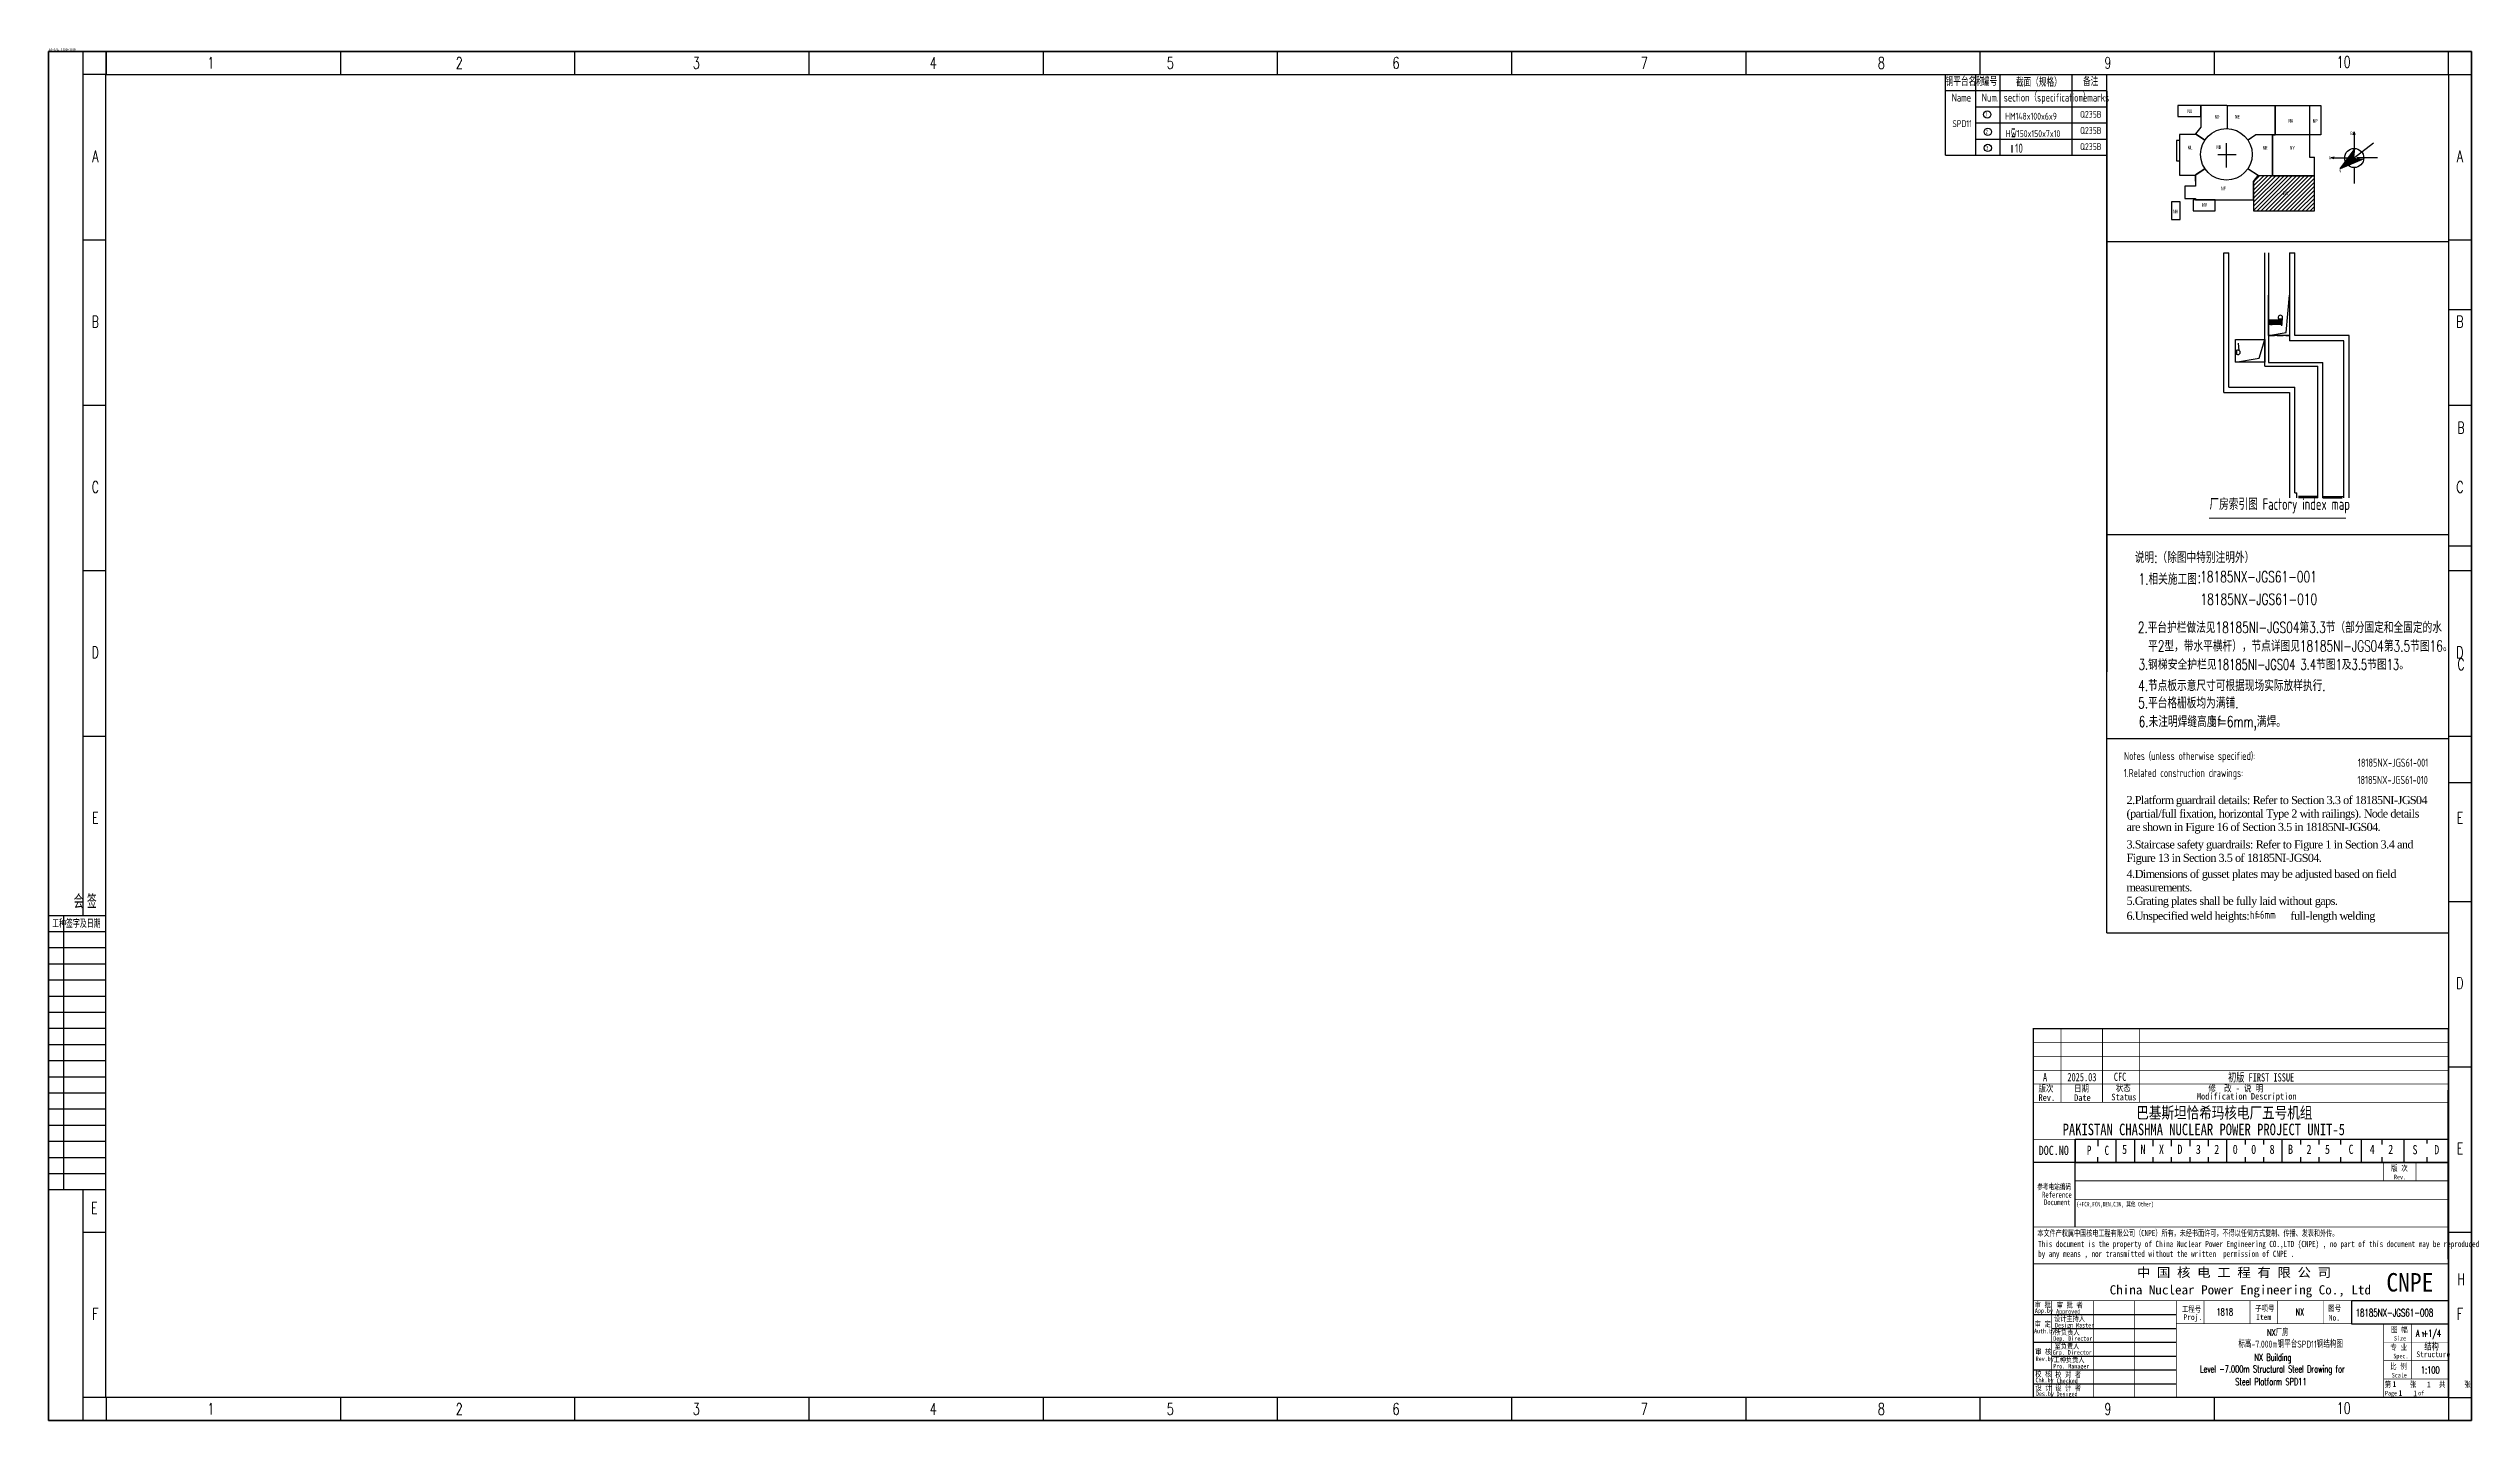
# Model space of a CAD drawing. Extents: x -110916 to 14423, y -159679 to 774005.
# Drawn here: x -103666 to 1436, y 59172 to 118702 of the extents above; entities that cross this region are included whole.
import ezdxf
from ezdxf.enums import TextEntityAlignment as Align

# ---------------------------------------------------------------- set-up
doc = ezdxf.new("R2010")
doc.units = 0
for name, pattern in [('ACAD_ISO02W100', [15, 12, -3]), ('CENTER', [2, 1.25, -0.25, 0.25, -0.25]), ('CONTINOUS', [0]), ('DASHED', [0.75, 0.5, -0.25])]:
    doc.linetypes.add(name, pattern=pattern)
doc.layers.get('0').update_dxf_attribs({"linetype": 'CONTINUOUS'})
for name, color, linetype in [('1', 1, 'CONTINUOUS'), ('C77(文本)', 3, 'CONTINUOUS'), ('DEN202303', 1, 'CONTINUOUS'), ('NUM', 7, 'CONTINUOUS'), ('PDIM', 3, 'CONTINUOUS'), ('PUB_TEXT', 7, 'CONTINUOUS'), ('TEXT', 7, 'CONTINUOUS'), ('TK', 7, 'CONTINUOUS'), ('下层墙体', 2, 'ACAD_ISO02W100'), ('图框', 4, 'CONTINOUS'), ('土建', 4, 'CONTINUOUS'), ('墙柱标注', 220, 'CONTINUOUS'), ('房间号', 7, 'CONTINUOUS'), ('指北针', 3, 'CONTINUOUS'), ('标注', 3, 'CONTINUOUS'), ('河北布置D3 DX条件-2020.11.16', 6, 'CONTINUOUS'), ('郑州布置', 3, 'CONTINUOUS')]:
    doc.layers.add(name, color=color, linetype=linetype)
doc.layers.add('_TSZ_PLOT_MARK', color=1, linetype='CONTINUOUS', plot=False)
doc.styles.add('0902', font='tssdeng.shx', dxfattribs={"width": 0.7, "bigfont": 'tssdchn.shx'})
doc.styles.add('1', font='ROMANS', dxfattribs={"width": 0.7, "bigfont": 'HZTXT'})
doc.styles.add('_TSZ_PLOT_MARK', font='tssdeng.shx', dxfattribs={"width": 0.7, "bigfont": 'tssdchn.shx'})
doc.styles.add('bine', font='binee.shx', dxfattribs={"width": 0.7, "bigfont": 'binec.shx'})
doc.styles.add('CHINESE-3', font='romand.shx', dxfattribs={"width": 0.8, "bigfont": 'ochinese.shx'})
doc.styles.add('HZ', font='TXT.shx', dxfattribs={"width": 0.7, "bigfont": 'hz.shx'})
doc.styles.add('RH', font='romans.shx', dxfattribs={"width": 0.7, "bigfont": 'hz.shx'})
doc.styles.add('ROMAND', font='romand.shx', dxfattribs={"width": 0.7, "bigfont": 'ochinese.shx'})
doc.styles.add('S1', font='tssdeng.shx', dxfattribs={"width": 0.7, "bigfont": 'tssdchn.shx'})
doc.styles.add('style name1', font='romans.shx', dxfattribs={"width": 0.7, "bigfont": 'hz.shx'})
doc.styles.add('TSSD_DIMENSION', font='tssdeng.shx', dxfattribs={"width": 0.7, "bigfont": 'Hztxt.shx'})
doc.styles.add('TSSD_Rein', font='Tssdeng.shx', dxfattribs={"width": 0.7, "bigfont": 'hztxt.shx'})
doc.styles.add('宋体', font='', dxfattribs={"width": 0.7})
doc.styles.add('汉字', font='STFANGSO.TTF', dxfattribs={"width": 0.8, "height": 4})
doc.styles.get('宋体').set_extended_font_data('SimSun')

msp = doc.modelspace()

# ---------------------------------------------------------------- texts
at = {"ltscale": 99, "style": 'TSSD_Rein', "width": 0.7}
for s, p in [('钢平台名称', (-21373, 117079)), ('编号', (-19796, 117079)), ('截面（规格）', (-18325, 117048)), ('备注', (-15416, 117079))]:
    msp.add_text(s, height=350, dxfattribs=at).set_placement(p)
at = {"style": '0902', "width": 0.7}
for s, p in [('1', (-19564, 115931)), ('2', (-19539, 115179)), ('3', (-19517, 114476))]:
    msp.add_text(s, height=180, dxfattribs=at).set_placement(p, align=Align.TOP_RIGHT)
for s, p in [('HM148x100x6x9', (-18792, 115612)), ('Q235B', (-15546, 115694)), ('SPD11', (-21082, 115289)), ('HW150x150x7x10', (-18768, 114860)), ('Q235B', (-15546, 114994)), ('Q235B', (-15546, 114294))]:
    msp.add_text(s, height=300, dxfattribs=at).set_placement(p)
at = {"color": 0, "style": 'HZ', "width": 0.7}
for s, p in [('B', (821, 101997)), ('C', (821, 91735)), ('H', (821, 65053))]:
    msp.add_text(s, height=500, dxfattribs=at).set_placement(p)
at = {"color": 4, "linetype": 'Continuous', "style": '宋体', "width": 0.8}
for s, p in [('巴基斯坦恰希玛核电厂五号机组', (-13106, 72279)), ('PAKISTAN CHASHMA NUCLEAR POWER PROJECT UNIT-5', (-16301, 71553))]:
    msp.add_text(s, height=500, dxfattribs=at).set_placement(p)
for s, p in [('5', (-13723, 70619)), ('N', (-12923, 70619)), ('X', (-12123, 70619)), ('D', (-11323, 70619)), ('3', (-10523, 70619)), ('2', (-9723, 70619)), ('0', (-8923, 70619)), ('B', (-6523, 70619)), ('2', (-5723, 70619)), ('5', (-4923, 70619)), ('C', (-3898, 70619)), ('4', (-2978, 70619)), ('2', (-2178, 70619)), ('S', (-1126, 70602)), ('D', (-183, 70602))]:
    msp.add_text(s, height=400, dxfattribs=at).set_placement(p, align=Align.BOTTOM_LEFT)
at = {"color": 2, "linetype": 'Continuous', "style": '宋体', "width": 0.8}
for s, p in [('0', (-8123, 70619)), ('8', (-7323, 70619))]:
    msp.add_text(s, height=400, dxfattribs=at).set_placement(p, align=Align.BOTTOM_LEFT)
at = {"color": 4, "linetype": 'Continuous', "char_height": 400, "attachment_point": 5, "style": '宋体'}
for s, width, insert in [('P', 577.48, (-15152, 70900)), ('C', 676.01, (-14385, 70893))]:
    msp.add_mtext_dynamic_manual_height_columns(s, width=width, gutter_width=100, heights=[0], dxfattribs=dict(at, insert=insert))
at = {"layer": '1', "color": 4}
for s, height, style, width, p in [('版次', 288, '汉字', 0.8, (-17347, 73438)), ('A', 360, '宋体', 0.7, (-17154, 73885)), ('2025.03', 360, '宋体', 0.7, (-16094, 73893)), ('日期 ', 288, '汉字', 0.8, (-15802, 73438)), ('CFC', 360, '宋体', 0.7, (-14079, 73906)), ('状态', 288, '汉字', 0.8, (-13994, 73459)), ('修  改 - 说 明', 288, '汉字', 0.8, (-9977, 73444)), ('初版 FIRST ISSUE', 360, '宋体', 0.7, (-9122, 73881)), ('Rev.', 288, '汉字', 0.8, (-17347, 73042)), ('Date', 288, '汉字', 0.8, (-15802, 73036)), ('Status', 288, '汉字', 0.8, (-14186, 73063)), ('Modification Description', 288, '汉字', 0.8, (-10478, 73100)), ('DOC.NO', 400, '宋体', 0.8, (-17338, 70693)), ('版 次', 250, '汉字', 0.8, (-2053, 69999)), ('Rev.', 200, '汉字', 0.8, (-1927, 69639)), ('审 批', 240, '汉字', 0.8, (-17508, 64074)), ('审 批 者', 240, '汉字', 0.8, (-16551, 64066)), ('Auth.by', 200, '汉字', 0.8, (-17540, 62956)), ('App.by', 200, '汉字', 0.8, (-17506, 63840)), ('审 定', 240, '汉字', 0.8, (-17512, 63244)), ('设计主持人', 240, '汉字', 0.8, (-16674, 63476)), ('所负责人', 240, '汉字', 0.8, (-16641, 62889)), ('Design Master', 200, '汉字', 0.8, (-16630, 63208)), ('Approved', 200, '汉字', 0.8, (-16583, 63806)), ('Proj.', 250, '汉字', 0.8, (-11062, 63533)), ('Item', 250, '汉字', 0.8, (-7905, 63536)), ('No.', 250, '汉字', 0.8, (-4758, 63508)), ('图 幅', 250, '汉字', 0.8, (-2053, 62999)), ('审 核', 240, '汉字', 0.8, (-17489, 62038)), ('Grp. Director', 200, '汉字', 0.8, (-16730, 62030)), ('Dep. Director', 200, '汉字', 0.8, (-16710, 62632)), ('室负责人', 240, '汉字', 0.8, (-16652, 62286)), ('专 业', 250, '汉字', 0.8, (-2081, 62230)), ('Spec.', 200, '汉字', 0.8, (-1955, 61870)), ('Size', 200, '汉字', 0.8, (-1927, 62639)), ('Structure', 250, '汉字', 0.8, (-958, 61922)), ('校 核', 240, '汉字', 0.8, (-17487, 61075)), ('Chk.by', 200, '汉字', 0.8, (-17478, 60830)), ('Rev.by', 200, '汉字', 0.8, (-17471, 61750)), ('Pro. Manager', 200, '汉字', 0.8, (-16710, 61431)), ('工种负责人', 240, '汉字', 0.8, (-16696, 61696)), ('校 对 者', 240, '汉字', 0.8, (-16620, 61051)), ('Checked', 200, '汉字', 0.8, (-16563, 60794)), ('比 例', 250, '汉字', 0.8, (-2094, 61401)), ('Scale', 200, '汉字', 0.8, (-2025, 61041)), ('设 计', 240, '汉字', 0.8, (-17479, 60481)), ('Des.by', 200, '汉字', 0.8, (-17463, 60236)), ('设 计 者', 240, '汉字', 0.8, (-16620, 60466)), ('Desiged', 200, '汉字', 0.8, (-16567, 60224)), ('第     张      共     张', 250, '汉字', 0.8, (-2334, 60617)), ('Page       of  ', 200, '汉字', 0.8, (-2318, 60261)), ('1', 250, '汉字', 0.8, (-1993, 60627)), ('1', 250, '汉字', 0.8, (-1732, 60238)), ('1', 250, '汉字', 0.8, (-1095, 60228)), ('1', 250, '汉字', 0.8, (-499, 60613))]:
    msp.add_text(s, height=height, dxfattribs=dict(at, style=style, width=width)).set_placement(p)
at = {"layer": '1', "color": 4, "ltscale": 0.8}
for s, height, style, width, p in [('参考电站编码', 250, '宋体', 0.7, (-17403, 69193)), ('Reference', 250, '宋体', 0.7, (-17192, 68847)), ('Document', 250, '宋体', 0.7, (-17108, 68518)), ('(+FCR,FCN,DEN,CIN, 其他 Other)', 200, '宋体', 0.7, (-15706, 68461)), ('本文件产权属中国核电工程有限公司（CNPE）所有，未经书面许可，不得以任何方式复制、传播、发表和外传。', 270, '宋体', 0.7, (-17395, 67172)), ('This document is the property of China Nuclear Power Engineering CO.,LTD (CNPE) , no part of this document may be reproduced ', 270, '宋体', 0.7, (-17364, 66698)), ('by any means , nor transmitted without the written  permission of CNPE .', 270, '宋体', 0.7, (-17364, 66274)), ('工程号', 250, '汉字', 0.8, (-11130, 63884)), ('子项号', 250, '汉字', 0.8, (-7951, 63916)), ('图号', 250, '汉字', 0.8, (-4780, 63923))]:
    msp.add_text(s, height=height, dxfattribs=dict(at, style=style, width=width)).set_placement(p)
at = {"layer": '1', "color": 4, "style": '宋体'}
for s, width, p, p2 in [('中 国 核 电 工 程 有 限 公 司', 1.015354, (-13080, 65399), (-4658, 65399)), ('China Nuclear Power Engineering Co., Ltd', 0.990448, (-14259, 64644), (-2927, 64644))]:
    msp.add_text(s, height=400, dxfattribs=dict(at, width=width)).set_placement(p, p2, align=Align.FIT)
at = {"layer": '_TSZ_PLOT_MARK', "style": '_TSZ_PLOT_MARK'}
msp.add_text('A1+1/4_1:100-1818', height=100, dxfattribs=at).set_placement((-103664, 118572), align=Align.BOTTOM_LEFT)
msp.add_text('A1+1/4_1:100-1818', height=100, dxfattribs=at).set_placement((-103664, 118572), align=Align.BOTTOM_LEFT)
at = {"layer": 'C77(文本)', "style": 'TSSD_Rein', "width": 0.7}
for s, p in [('Name', (-21114, 116397)), ('Num.', (-19808, 116397)), ('section（specification）', (-18853, 116397)), ('remarks', (-15578, 116397)), ('1.Related construction drawings:  ', (-13645, 87094)), (' Notes (unless otherwise specified):   ', (-13808, 87834)), ('18185NX-JGS61-001', (-3494, 87539)), ('18185NX-JGS61-010', (-3512, 86790)), ('h%%142f', (-8170, 80934)), ('=6mm', (-7914, 80942, 0))]:
    msp.add_text(s, height=350, dxfattribs=at).set_placement(p)
at = {"layer": 'C77(文本)', "color": 7, "linetype": 'Continuous'}
for s, height, style, width, p in [('10', 400, 'S1', 0.75, (-18361, 114174)), ('说明:（除图中特别注明外）', 480, '1', 0.7, (-13173, 96379)), ('1.相关施工图：', 480, '1', 0.7, (-13010, 95441)), ('18185NX-JGS61-001', 480, '1', 0.7, (-10334, 95542)), ('18185NX-JGS61-010', 480, '1', 0.7, (-10318, 94564)), ('2.平台护栏做法见18185NI-JGS04第3.3节（部分固定和全固定的水', 480, '1', 0.7, (-13043, 93341)), ('平2型，带水平横杆），节点详图见18185NI-JGS04第3.5节图16。', 480, '1', 0.7, (-12595, 92537)), ('3.钢梯安全护栏见18185NI-JGS04 3.4节图1及3.5节图13。', 450, '1', 0.7, (-13000, 91749, 0)), ('4.节点板示意尺寸可根据现场实际放样执行.', 480, '1', 0.7, (-13030, 90820)), ('5.平台格栅板均为满铺.', 480, '1', 0.7, (-13030, 90068)), ('6.未注明焊缝高度', 480, '1', 0.7, (-13002, 89257, 0)), ('=6mm,满焊。', 480, '1', 0.7, (-9547, 89258, 0))]:
    msp.add_text(s, height=height, dxfattribs=dict(at, style=style, width=width)).set_placement(p)
at = {"layer": 'C77(文本)', "color": 4, "style": 'S1', "width": 0.7}
msp.add_text('厂房索引图 Factory index map', height=498.75, dxfattribs=at).set_placement((-9932, 98533, 0), align=Align.BOTTOM_LEFT)
at = {"layer": 'C77(文本)', "char_height": 350, "attachment_point": 1, "style": 'TSSD_Rein'}
for s, width, insert in [('{\\fTimes New Roman|b0|i0|c0|p18;\\W1;\\T0.9;2.Platform guardrail details: Refer to Section 3.3 of 18185NI-JGS04 (partial/full fixation, horizontal Type 2 with railings). Node details are shown in Figure 16 of Section 3.5 in 18185NI-JGS04.}', 13014.8, (-13529, 86269)), ('\\pt1050;{\\fTimes New Roman|b0|i0|c0|p18;\\W1;\\T0.9;3.Staircase safety guardrails: Refer to Figure 1 in Section 3.4 and Figure 13 in Section 3.5 of 18185NI-JGS04.  }', 13014.8, (-13529, 84344)), ('\\pt1050;{\\fTimes New Roman|b0|i0|c0|p18;\\W1;\\T0.9;4.Dimensions of gusset plates may be adjusted based on field measurements.}', 13014.8, (-13529, 83064)), ('\\pt1050;{\\fTimes New Roman|b0|i0|c0|p18;\\W1;\\T0.9;6.Unspecified weld heights:               full-length welding   }', 13490.1, (-13529, 81247)), ('\\pt1050;{\\fTimes New Roman|b0|i0|c0|p18;\\W1;\\T0.9;5.Grating plates shall be fully laid without gaps.  }', 13014.8, (-13529, 81895))]:
    msp.add_mtext_dynamic_manual_height_columns(s, width=width, gutter_width=5000, heights=[0], dxfattribs=dict(at, insert=insert))
at = {"layer": 'PUB_TEXT', "color": 4, "style": '宋体', "width": 0.891618}
msp.add_text('CNPE', height=800, dxfattribs=at).set_placement((-2258, 64771), (-218, 64771), align=Align.FIT)
at = {"layer": 'TEXT', "style": 'TSSD_Rein', "width": 0.7}
msp.add_text('h%%142f', height=480, dxfattribs=at).set_placement((-9849, 89278))
at = {"layer": 'TK', "color": 4}
for s, style, width, p in [('1818', 'ROMAND', 0.7, (-9628, 63734)), ('NX', 'ROMAND', 0.7, (-6199, 63734)), ('结构', 'CHINESE-3', 0.8, (-609, 62215))]:
    msp.add_text(s, height=300, dxfattribs=dict(at, style=style, width=width)).set_placement(p)
at = {"layer": 'TK', "color": 2, "style": 'RH', "width": 0.7}
for s, p in [('NX厂房', (-7431, 62841)), ('NX Building', (-7988, 61761)), ('Level -7.000m Structural Steel Drawing for', (-10339, 61260)), (' Steel Platform SPD11', (-8959, 60705))]:
    msp.add_text(s, height=300, dxfattribs=at).set_placement(p)
at = {"layer": 'TK', "color": 0, "style": 'ROMAND', "width": 0.7}
for s, height, p in [('A +1/4', 300, (-982, 62801)), ('1', 200, (-746, 62801))]:
    msp.add_text(s, height=height, dxfattribs=at).set_placement(p)
at = {"layer": 'TK', "color": 3, "style": 'TSSD_Rein', "width": 0.7}
msp.add_text('标高-7.000m钢平台SPD11钢结构图', height=300, dxfattribs=at).set_placement((-8676, 62337))
at = {"layer": 'TK', "style": 'ROMAND', "width": 0.7}
msp.add_text('1:100', height=300, dxfattribs=at).set_placement((-758, 61219))
at = {"layer": '标注', "color": 4, "ltscale": 0.001, "style": 'ROMAND', "width": 0.7}
msp.add_text('18185NX-JGS61-008', height=320, dxfattribs=at).set_placement((-3594, 63692))
at = {"layer": '河北布置D3 DX条件-2020.11.16', "color": 4, "style": 'style name1', "width": 0.7}
msp.add_text('-7.000', height=42, dxfattribs=at).set_placement((-7171, 106803))

# ---------------------------------------------------------------- blocks, each defined once
blk = doc.blocks.new('*U5')
at = {"layer": '图框'}
blk.add_line((0, 500), (0, -500), dxfattribs=at)
blk = doc.blocks.new('*U6')
at = {"color": 0, "linetype": 'ByBlock', "lineweight": -2, "transparency": 16777216}
for p in [(0, 0), (10160, 0), (20320, 0), (30480, 0), (40640, 0), (50800, 0), (60960, 0), (71120, 0), (81280, 0), (91440, 0)]:
    blk.add_blockref('*U5', p, dxfattribs=at)
blk = doc.blocks.new('*U7')
at = {"layer": '图框'}
blk.add_line((0, 500), (0, -500), dxfattribs=at)
blk = doc.blocks.new('*U8')
at = {"color": 0, "linetype": 'ByBlock', "lineweight": -2, "transparency": 16777216}
for p in [(0, 0), (10160, 0), (20320, 0), (30480, 0), (40640, 0), (50800, 0), (60960, 0), (71120, 0), (81280, 0), (91440, 0)]:
    blk.add_blockref('*U7', p, dxfattribs=at)
blk = doc.blocks.new('会签')
at = {"color": 0}
for p, q in [((3629.7, -1305.7), (3604.7, -1305.7)), ((3629.7, -1312.7), (3604.7, -1312.7)), ((3611.4, -1424.7), (3611.4, -1305.7)), ((3629.7, -1319.7), (3604.7, -1319.7)), ((3629.7, -1326.7), (3604.7, -1326.7)), ((3629.7, -1333.7), (3604.7, -1333.7)), ((3629.7, -1340.7), (3604.7, -1340.7)), ((3629.7, -1347.7), (3604.7, -1347.7)), ((3629.7, -1354.7), (3604.7, -1354.7)), ((3629.7, -1361.7), (3604.7, -1361.7)), ((3629.7, -1368.7), (3604.7, -1368.7)), ((3629.7, -1375.7), (3604.7, -1375.7)), ((3629.7, -1382.7), (3604.7, -1382.7)), ((3629.7, -1389.7), (3604.7, -1389.7)), ((3629.7, -1396.7), (3604.7, -1396.7)), ((3629.7, -1403.7), (3604.7, -1403.7)), ((3629.7, -1410.7), (3604.7, -1410.7)), ((3629.7, -1417.7), (3604.7, -1417.7)), ((3629.7, -1424.7), (3604.7, -1424.7))]:
    blk.add_line(p, q, dxfattribs=at)
at = {"color": 0, "style": 'bine', "width": 0.7}
for s, height, p in [('会 签  ', 6, (3622.2, -1302.5)), ('工种签字及日期', 3.3, (3616.8, -1310.9))]:
    blk.add_text(s, height=height, dxfattribs=at).set_placement(p, align=Align.CENTER)
blk = doc.blocks.new('A$C68531DCE')
at = {"layer": '1', "color": 7}
blk.add_line((104072, 12392), (104072, 12392), dxfattribs=at)
blk.add_line((104072, 12392), (104072, 12392), dxfattribs=at)
blk.add_line((104072, 12392), (104072, 12392), dxfattribs=at)
blk.add_line((104072, 12392), (104072, 12392), dxfattribs=at)
at = {"layer": '图框'}
for p, q in [((1, 59400), (105101, 59400)), ((1, 0), (1, 59400)), ((1501, 21900), (1501, 59400)), ((2501, 58400), (2501, 59400)), ((104101, 58400), (104101, 59400)), ((105101, 59400), (105101, 0)), ((2501, 58400), (1501, 58400)), ((104101, 58400), (105101, 58400)), ((1501, 51225), (2501, 51225)), ((104101, 51225), (105101, 51225)), ((1501, 44050), (2501, 44050)), ((104101, 44050), (105101, 44050)), ((1501, 36875), (2501, 36875)), ((104101, 36875), (105101, 36875)), ((1501, 29700), (2501, 29700)), ((104101, 29700), (104101, 1000)), ((104101, 29700), (104101, 1000)), ((104101, 29700), (104101, 1000)), ((104101, 29700), (104101, 1000)), ((104101, 29700), (105101, 29700)), ((104101, 22525), (105101, 22525)), ((104101, 15350), (105101, 15350)), ((1501, 0), (1501, 10003)), ((1501, 8175), (2501, 8175)), ((104101, 8175), (105101, 8175)), ((105101, 0), (1, 0)), ((2501, 1000), (1501, 1000)), ((104101, 1000), (104101, 0)), ((104101, 1000), (105101, 1000))]:
    blk.add_line(p, q, dxfattribs=at)
at = {"layer": '图框', "color": 1}
for p, q in [((2493, 1001), (2493, 58401)), ((2501, 58400), (104101, 58400)), ((104101, 58400), (104101, 1000)), ((104101, 1000), (2501, 1000))]:
    blk.add_line(p, q, dxfattribs=at)
at = {"linetype": 'Continuous'}
for name, p in [('*U8', (2501, 58900)), ('*U6', (2501, 500))]:
    blk.add_blockref(name, p, dxfattribs=at)
at = {"color": 0, "xscale": 100, "yscale": 100, "zscale": 100}
blk.add_blockref('会签', (-360469, 152473), dxfattribs=at)
at = {"layer": '图框', "style": 'HZ', "width": 0.7}
for s, p in [('1', (7049, 58656)), ('2', (17819, 58650)), ('3', (28100, 58650)), ('4', (38380, 58650)), ('5', (48660, 58650)), ('6', (58450, 58654)), ('7', (69221, 58650)), ('8', (79502, 58650)), ('9', (89329, 58655)), ('10', (99556, 58689)), ('A', (2034, 54601)), ('A', (104597, 54601)), ('B', (2034, 47426)), ('B', (104597, 47426)), ('C', (2034, 40251)), ('C', (104597, 40251)), ('D', (2034, 33076)), ('D', (104597, 33076)), ('E', (2034, 25901)), ('E', (104597, 25901)), ('D', (104597, 18726)), ('E', (104597, 11551)), ('E', (1989, 8968)), ('F', (2034, 4376)), ('F', (104597, 4376)), ('1', (7049, 256)), ('2', (17819, 250)), ('3', (28100, 250)), ('4', (38380, 250)), ('5', (48660, 250)), ('6', (58450, 254)), ('7', (69221, 250)), ('8', (79502, 250)), ('9', (89329, 255)), ('10', (99556, 289))]:
    blk.add_text(s, height=500, dxfattribs=at).set_placement(p, align=Align.CENTER)
blk = doc.blocks.new('B202491810562')
at = {"layer": '房间号', "linetype": 'ByBlock', "ltscale": 1000}
h = blk.add_hatch(dxfattribs=at)
h.set_pattern_fill('ANSI31', color=256, scale=1000)
h.set_pattern_definition([(45, (-159094.41, 72680.96), (-88.38835, 88.38835), [])])
h.paths.add_polyline_path([(6193, 1904), (4379, 1904), (3769, 1904), (3554, 1644), (3554, 384), (6193, 384)])
h.paths.add_polyline_path([(4825, 1024), (5119, 1024), (5119, 1264), (4825, 1264)], flags=24)
at = {"linetype": 'CENTER', "ltscale": 1500}
for p, q in [((2379, 2258), (2379, 3311)), ((2014, 2828), (2809, 2828))]:
    blk.add_line(p, q, dxfattribs=at)
at = {"layer": '土建', "color": 1, "linetype": 'ByBlock'}
for p, q in [((270, 4948), (270, 4468)), ((1267, 4948), (270, 4948)), ((270, 4468), (1267, 4468)), ((1267, 4468), (1267, 4948)), ((2399, 4948), (1271, 4948)), ((1271, 4948), (1271, 4003)), ((2399, 4948), (4487, 4948)), ((2425, 3946), (2425, 4948)), ((4487, 4948), (4487, 3676)), ((4487, 4785), (4487, 4876)), ((4487, 4696), (4487, 4725)), ((4487, 3879), (4487, 4648)), ((4491, 4948), (5977, 4948)), ((4491, 3676), (4491, 4948)), ((5977, 4948), (5977, 3676)), ((5977, 4948), (6473, 4948)), ((5977, 4948), (5977, 3676)), ((6473, 4948), (6473, 3676)), ((351, 3424), (211, 3424)), ((211, 3424), (211, 2542)), ((1073, 3692), (351, 3692)), ((351, 3692), (351, 1932)), ((1447, 3450), (1040, 3719)), ((1271, 4003), (1041, 3719)), ((1041, 3719), (1446, 3449)), ((1446, 3449), (1073, 3692)), ((3653, 3676), (3311, 3449)), ((3642, 3669), (3311, 3450)), ((3654, 3672), (3316, 3448)), ((4487, 3676), (3653, 3676)), ((4375, 3672), (3654, 3672)), ((4375, 1908), (4375, 3672)), ((4375, 3672), (4375, 1908)), ((5977, 3672), (4379, 3672)), ((4379, 3672), (4379, 1908)), ((4523, 3672), (4407, 3672)), ((4415, 3676), (4487, 3676)), ((4487, 3676), (4487, 3819)), ((5977, 3676), (4491, 3676)), ((6473, 3676), (5977, 3676)), ((5977, 3672), (5977, 2714)), ((211, 2542), (351, 2542)), ((1025, 1932), (1442, 2208)), ((1448, 2206), (1045, 1939)), ((3763, 1907), (3311, 2208)), ((3763, 1907), (3311, 2207)), ((3316, 2208), (3769, 1908)), ((4375, 2924), (4375, 1908)), ((5977, 2714), (6193, 2714)), ((6193, 1908), (6193, 2714)), ((351, 1932), (1025, 1932)), ((1043, 1444), (577, 1444)), ((577, 1444), (577, 916)), ((1045, 1939), (1043, 1444)), ((1045, 1668), (1045, 1939)), ((3550, 1645), (3763, 1907)), ((3550, 856), (3550, 1645)), ((3769, 1904), (3554, 1644)), ((3554, 1644), (3554, 384)), ((3769, 1908), (4375, 1908)), ((4375, 1904), (3769, 1904)), ((4375, 1904), (4379, 1904)), ((4379, 1908), (6193, 1908)), ((4379, 1904), (6193, 1904)), ((6193, 384), (6193, 1904)), ((376, 764), (0, 764)), ((0, 764), (0, 0)), ((0, 0), (376, 0)), ((376, 0), (376, 764)), ((577, 916), (1041, 916)), ((942, 852), (942, 372)), ((1897, 852), (942, 852)), ((942, 372), (1897, 372)), ((1041, 916), (1041, 856)), ((1041, 856), (3550, 856)), ((1897, 372), (1897, 852)), ((1897, 372), (1897, 852)), ((3554, 384), (6193, 384))]:
    blk.add_line(p, q, dxfattribs=at)
at = {"layer": '土建', "color": 3, "linetype": 'ByBlock'}
for p, q in [((8759, 3310), (7315, 2205)), ((7924, 3717), (7924, 2907)), ((6998, 2673), (7924, 2672)), ((7924, 2259), (7924, 1570)), ((8939, 2672), (8042, 2672))]:
    blk.add_line(p, q, dxfattribs=at)
blk.add_lwpolyline([(8336, 2632), (7315, 2205), (7968, 3083)], dxfattribs=at)
at = {"layer": '土建', "color": 1, "linetype": 'ByBlock'}
blk.add_circle((2379, 2828), 1119, dxfattribs=at)
at = {"layer": '土建', "color": 3, "linetype": 'ByBlock'}
blk.add_circle((7924, 2672), 414, dxfattribs=at)
blk.add_point((7690, 2656), dxfattribs=at)
blk.add_point((7690, 2656), dxfattribs=at)
for points in [[(7968, 3083), (7315, 2205), (7925, 2672)], [(7925, 2672), (8336, 2632), (7315, 2205)]]:
    blk.add_solid(points, dxfattribs=at)
at = {"layer": '指北针'}
for p, q in [((7888, 3681), (7924, 3813)), ((7961, 3681), (7924, 3813)), ((7049, 2709), (6917, 2673)), ((7049, 2636), (6917, 2673))]:
    blk.add_line(p, q, dxfattribs=at)
for points in [[(7924, 3717), (7888, 3681), (7924, 3813)], [(7961, 3681), (7924, 3813), (7924, 3717)], [(7013, 2673), (7049, 2709), (6917, 2673)], [(7049, 2636), (6917, 2673), (7013, 2673)]]:
    blk.add_solid(points, dxfattribs=at)
at = {"color": 0, "linetype": 'ByBlock', "width": 0.8}
for s, p in [('NU', (691, 4623)), ('ND', (1867, 4382)), ('NE', (2752, 4382)), ('NA', (5068, 4203)), ('NP', (6129, 4203)), ('NL', (696, 3042)), ('NB', (1944, 3068)), ('NR', (3952, 3032)), ('NY', (5137, 3032)), ('NF', (2150, 1263)), ('NX', (4841, 1064)), ('NH', (68, 267)), ('NV', (1328, 554))]:
    blk.add_text(s, height=160, dxfattribs=at).set_placement(p)
at = {"layer": '指北针', "style": 'TSSD_DIMENSION', "width": 0.7}
for s, p in [('B', (7753, 3668)), ('A', (6814, 2607)), ('N', (7244, 2033))]:
    blk.add_text(s, height=150, dxfattribs=at).set_placement(p)

# ---------------------------------------------------------------- hatches: boundary and pattern name
at = {"layer": '河北布置D3 DX条件-2020.11.16'}
h = msp.add_hatch(dxfattribs=at)
h.set_pattern_fill('ANSI37', color=4, scale=14, style=0)
h.set_pattern_definition([(45, (-51706.024, 566704.23), (-31.4308964, 31.4308964), []), (135, (-51706.024, 566704.23), (-31.4308964, -31.4308964), [])])
h.paths.add_polyline_path([(-6777, 106915), (-7365, 106915), (-7365, 106895), (-7310, 106895), (-7310, 106737), (-7365, 106737), (-7365, 106719), (-6777, 106719)])
h.paths.add_polyline_path([(-7310, 106895), (-7365, 106895), (-7365, 106759), (-7310, 106759)], flags=17)
h.paths.add_polyline_path([(-7310, 106759), (-7365, 106759), (-7365, 106737), (-7310, 106737)], flags=17)
h.paths.add_polyline_path([(-7176, 106793), (-7002, 106793), (-7002, 106856), (-7176, 106856)], flags=24)

# ---------------------------------------------------------------- linework, layer by layer
at = {"color": 1}
for p, q in [((-14379, 80326), (-14379, 117572)), ((-14379, 110327), (436, 110327)), ((-14379, 97609), (436, 97609)), ((-14379, 88766), (436, 88766)), ((-14379, 80326), (436, 80326))]:
    msp.add_line(p, q, dxfattribs=at)
for p, q in [((-18374, 115205), (-18511, 115205)), ((-18511, 114881), (-18374, 114881)), ((-18511, 114505), (-18511, 114181))]:
    msp.add_line(p, q)
at = {"color": 4, "linetype": 'Continuous'}
msp.add_line((-15772, 71372), (-15772, 67572), dxfattribs=at)
at = {"color": 4}
msp.add_line((-14772, 71372), (-14772, 71072), dxfattribs=at)
at = {"flags": 128}
for points in [[(436, 107379), (1436, 107379)], [(436, 97117), (1436, 97117)], [(436, 86854), (1436, 86854)]]:
    msp.add_lwpolyline(points, dxfattribs=at)
for centre in [(-19570, 115838), (-19545, 115085), (-19545, 114385)]:
    msp.add_circle(centre, 158)
at = {"layer": '1', "color": 4}
for p, q in [((395, 73508), (395, 73508)), ((395, 73508), (395, 73508)), ((395, 73508), (395, 73508)), ((395, 73508), (395, 73508)), ((395, 73508), (395, 73508)), ((395, 73508), (395, 73508)), ((395, 73508), (395, 73508)), ((395, 73508), (395, 73508)), ((428, 66178), (428, 73508)), ((428, 66178), (428, 73508)), ((398, 71996), (398, 71996)), ((398, 71996), (398, 71996)), ((398, 71996), (398, 71996)), ((398, 71996), (398, 71996)), ((-14772, 71272), (-14772, 71272)), ((-14772, 70372), (-14772, 70593)), ((-13972, 70372), (-13972, 71372)), ((-13172, 70372), (-13172, 71372)), ((-12372, 71072), (-12372, 71372)), ((-12372, 70372), (-12372, 70593)), ((-11572, 71072), (-11572, 71372)), ((-11572, 70372), (-11572, 70593)), ((-10772, 71072), (-10772, 71372)), ((-10772, 70372), (-10772, 70593)), ((-9972, 71072), (-9972, 71372)), ((-9972, 70372), (-9972, 70593)), ((-9172, 70372), (-9172, 71372)), ((-8372, 71143), (-8372, 71372)), ((-8372, 70372), (-8372, 70593)), ((-7572, 71143), (-7572, 71372)), ((-7572, 70372), (-7572, 70593)), ((-6772, 70372), (-6772, 71372)), ((-5972, 71143), (-5972, 71372)), ((-5972, 70372), (-5972, 70593)), ((-5172, 71143), (-5172, 71372)), ((-5172, 70372), (-5172, 70593)), ((-4235, 71143), (-4235, 71372)), ((-4235, 70343), (-4235, 70593)), ((-3335, 70393), (-3335, 71393)), ((-2435, 71143), (-2435, 71343)), ((-2435, 70393), (-2435, 70593)), ((-1485, 70372), (-1485, 71372)), ((-485, 71193), (-485, 71383)), ((-485, 70393), (-485, 70593)), ((428, 70372), (-17572, 70372)), ((-17572, 63772), (-11372, 63772)), ((-16772, 63172), (-11372, 63172)), ((-17572, 62572), (-11372, 62572)), ((-17572, 61372), (-11372, 61372)), ((-16772, 61972), (-11372, 61972)), ((-17572, 60772), (-11372, 60772)), ((428, 60172), (-17572, 60172)), ((428, 60172), (-17572, 60172)), ((428, 60172), (-17572, 60172)), ((428, 60172), (-17572, 60172)), ((428, 60172), (-17572, 60172)), ((428, 60172), (-17572, 60172))]:
    msp.add_line(p, q, dxfattribs=at)
at = {"layer": '1', "color": 4, "ltscale": 0.8}
msp.add_line((-17572, 69761), (-17572, 63611), dxfattribs=at)
at = {"layer": '1', "color": 4, "const_width": 50}
for points in [[(-17572, 60172), (428, 60172), (428, 76172), (-17572, 76172)], [(-17572, 65972), (428, 65972), (428, 60172), (-17572, 60172)]]:
    msp.add_lwpolyline(points, close=True, dxfattribs=at)
at = {"layer": '1', "color": 4}
for points, const_width in [([(-16372, 76172), (-16372, 72972)], 30), ([(-14572, 76172), (-14572, 72972)], 30), ([(-12972, 76172), (-12972, 72972)], 30), ([(-17572, 75572), (428, 75572)], 30), ([(-17572, 74972), (428, 74972)], 30), ([(-17572, 74372), (428, 74372)], 30), ([(-17572, 73772), (428, 73772)], 30), ([(-17572, 72972), (428, 72972)], 30), ([(-17572, 71372), (428, 71372)], 30), ([(-15772, 71372), (-15772, 67572)], 30), ([(-17572, 70372), (428, 70372)], 30), ([(-15772, 69572), (428, 69572)], 30), ([(-2372, 70372), (-2372, 69572)], 30), ([(-972, 70372), (-972, 69572)], 30), ([(-15772, 68772), (428, 68772)], 30), ([(-17572, 67572), (428, 67572)], 30), ([(-17572, 64372), (428, 64372)], 30), ([(-16772, 64372), (-16772, 60172)], 30), ([(-16772, 64372), (-16772, 60172)], 30), ([(-14972, 64372), (-14972, 60172)], 30), ([(-13172, 64372), (-13172, 60172)], 30), ([(-11372, 64372), (-11372, 60172)], 30), ([(-10172, 64372), (-10172, 63372)], 25), ([(-8172, 64372), (-8172, 63372)], 25), ([(-6972, 64372), (-6972, 63372)], 25), ([(-4972, 64372), (-4972, 63372)], 25), ([(-3772, 64372), (-3772, 63372)], 25), ([(-11372, 63372), (428, 63372)], 30), ([(-2372, 63372), (-2372, 60172)], 30), ([(-1172, 63372), (-1172, 60972)], 25), ([(428, 62572), (-2372, 62572)], 25), ([(428, 61772), (-2372, 61772)], 25), ([(428, 60972), (-2372, 60972)], 25)]:
    msp.add_lwpolyline(points, dxfattribs=dict(at, const_width=const_width))
at = {"layer": '_TSZ_PLOT_MARK'}
for points in [[(-103664, 59172), (1436, 59172), (1436, 118572), (-103664, 118572)], [(-103664, 59172), (1436, 59172), (1436, 118572), (-103664, 118572)], [(-15764, 70372), (436, 70372), (436, 71372), (-15764, 71372)], [(-15764, 70372), (436, 70372), (436, 71372), (-15764, 71372)], [(-3764, 63372), (436, 63372), (436, 64372), (-3764, 64372)], [(-3764, 63372), (436, 63372), (436, 64372), (-3764, 64372)]]:
    msp.add_lwpolyline(points, close=True, dxfattribs=at)
at = {"layer": 'NUM', "color": 6, "const_width": 50}
for points in [[(-9954, 98321), (-4008, 98321)], [(-8469, 98321), (-6345, 98321)]]:
    msp.add_lwpolyline(points, dxfattribs=at)
at = {"layer": 'PDIM'}
for p, q in [((-21379, 114072), (-21379, 117572)), ((-21379, 116872), (-14379, 116872)), ((-20073, 117572), (-20073, 114072)), ((-19028, 117572), (-19028, 114072)), ((-15903, 117572), (-15903, 114072)), ((-14379, 116850), (-14379, 91650)), ((-14379, 116850), (-14379, 104250)), ((-14379, 116850), (-14379, 96550)), ((-20073, 116172), (-14379, 116172)), ((-20073, 115472), (-14379, 115472)), ((-20073, 114772), (-14379, 114772)), ((-21379, 114072), (-14379, 114072))]:
    msp.add_line(p, q, dxfattribs=at)
at = {"layer": '下层墙体', "linetype": 'DASHED', "ltscale": 500}
msp.add_line((-7365, 106243), (-6455, 106243), dxfattribs=at)
at = {"layer": '图框', "color": 1}
msp.add_line((436, 117572), (436, 60172), dxfattribs=at)
at = {"layer": '图框'}
msp.add_line((436, 88872), (436, 60172), dxfattribs=at)
msp.add_line((436, 88872), (436, 60172), dxfattribs=at)
msp.add_line((436, 88872), (436, 60172), dxfattribs=at)
msp.add_line((436, 88872), (436, 60172), dxfattribs=at)
at = {"layer": '图框', "color": 4}
msp.add_line((428, 60172), (-17572, 60172), dxfattribs=at)
msp.add_line((428, 60172), (-17572, 60172), dxfattribs=at)
msp.add_line((428, 60172), (-17572, 60172), dxfattribs=at)
msp.add_line((428, 60172), (-17572, 60172), dxfattribs=at)
at = {"layer": '土建'}
for p, q in [((-9311, 109841), (-9087, 109841)), ((-9311, 103779), (-9311, 109841)), ((-9087, 104003), (-9087, 109841)), ((-7533, 104913), (-7533, 109841)), ((-7365, 109841), (-7365, 105081)), ((-6455, 109841), (-6231, 109841)), ((-6455, 109841), (-6455, 106019)), ((-6232, 106243), (-6232, 109841)), ((-3879, 106243), (-6232, 106243)), ((-3879, 99201), (-3879, 106243)), ((-4103, 106019), (-6455, 106019)), ((-4103, 99201), (-4103, 106019)), ((-7533, 104913), (-5237, 104913)), ((-7365, 105081), (-5013, 105081)), ((-5237, 99201), (-5237, 104913)), ((-5013, 99201), (-5013, 105081)), ((-9311, 103779), (-6455, 103779)), ((-9087, 104003), (-6231, 104003)), ((-6455, 103779), (-6455, 99201)), ((-6231, 99425), (-6231, 104003)), ((-6231, 99425), (-6147, 99425)), ((-6147, 99201), (-6147, 99425))]:
    msp.add_line(p, q, dxfattribs=at)
at = {"layer": '河北布置D3 DX条件-2020.11.16', "color": 4}
for p, q in [((-7365, 106243), (-7365, 107993)), ((-6605, 106379), (-6455, 107992)), ((-6455, 107993), (-6455, 106243)), ((-6777, 106915), (-7365, 106915)), ((-7310, 106897), (-7365, 106897)), ((-7310, 106738), (-7365, 106738)), ((-6777, 106719), (-7365, 106719)), ((-7365, 106243), (-6605, 106379)), ((-6455, 106243), (-7365, 106243)), ((-7310, 106897), (-7310, 106738)), ((-6936, 106970), (-6777, 106970)), ((-6936, 106970), (-6936, 106915)), ((-6795, 106662), (-6795, 106717)), ((-6777, 106970), (-6777, 106915)), ((-6777, 106719), (-6777, 106915)), ((-8807, 105095), (-8807, 106075)), ((-8807, 106075), (-7533, 106075)), ((-8752, 105594), (-8807, 105594)), ((-8752, 105436), (-8807, 105436)), ((-8807, 105095), (-7771, 105269)), ((-8752, 105594), (-8752, 105436)), ((-8680, 105917), (-8654, 105603)), ((-7771, 105269), (-7533, 106075)), ((-7533, 106075), (-7533, 105095)), ((-7533, 105095), (-8807, 105095))]:
    msp.add_line(p, q, dxfattribs=at)
for centre, start, end in [((-7254, 106818), 234.64714, 125.35286), ((-6857, 107026), 324.64714, 215.35286), ((-8696, 105515), 234.64714, 125.35286)]:
    msp.add_arc(centre, 97.3, start, end, dxfattribs=at)
at = {"layer": '郑州布置'}
for p, q in [((-5237, 99257), (-6077, 99257)), ((-5237, 99201), (-6077, 99201)), ((-5013, 99257), (-4103, 99257)), ((-5013, 99201), (-4173, 99201))]:
    msp.add_line(p, q, dxfattribs=at)

# ---------------------------------------------------------------- block references
at = {"layer": 'DEN202303'}
msp.add_blockref('B202491810562', (-11576, 111278, 0), dxfattribs=at)
at = {"layer": '墙柱标注', "color": 0, "ltscale": 0.1}
msp.add_blockref('A$C68531DCE', (-103666, 59172), dxfattribs=at)

msp.set_redraw_order([(e.dxf.handle, doc.entitydb.next_handle()) for e in msp.query("TEXT MTEXT ATTDEF DIMENSION ARC_DIMENSION")])  # texts and dimensions are drawn at this point

doc.saveas('drawing.dxf')
